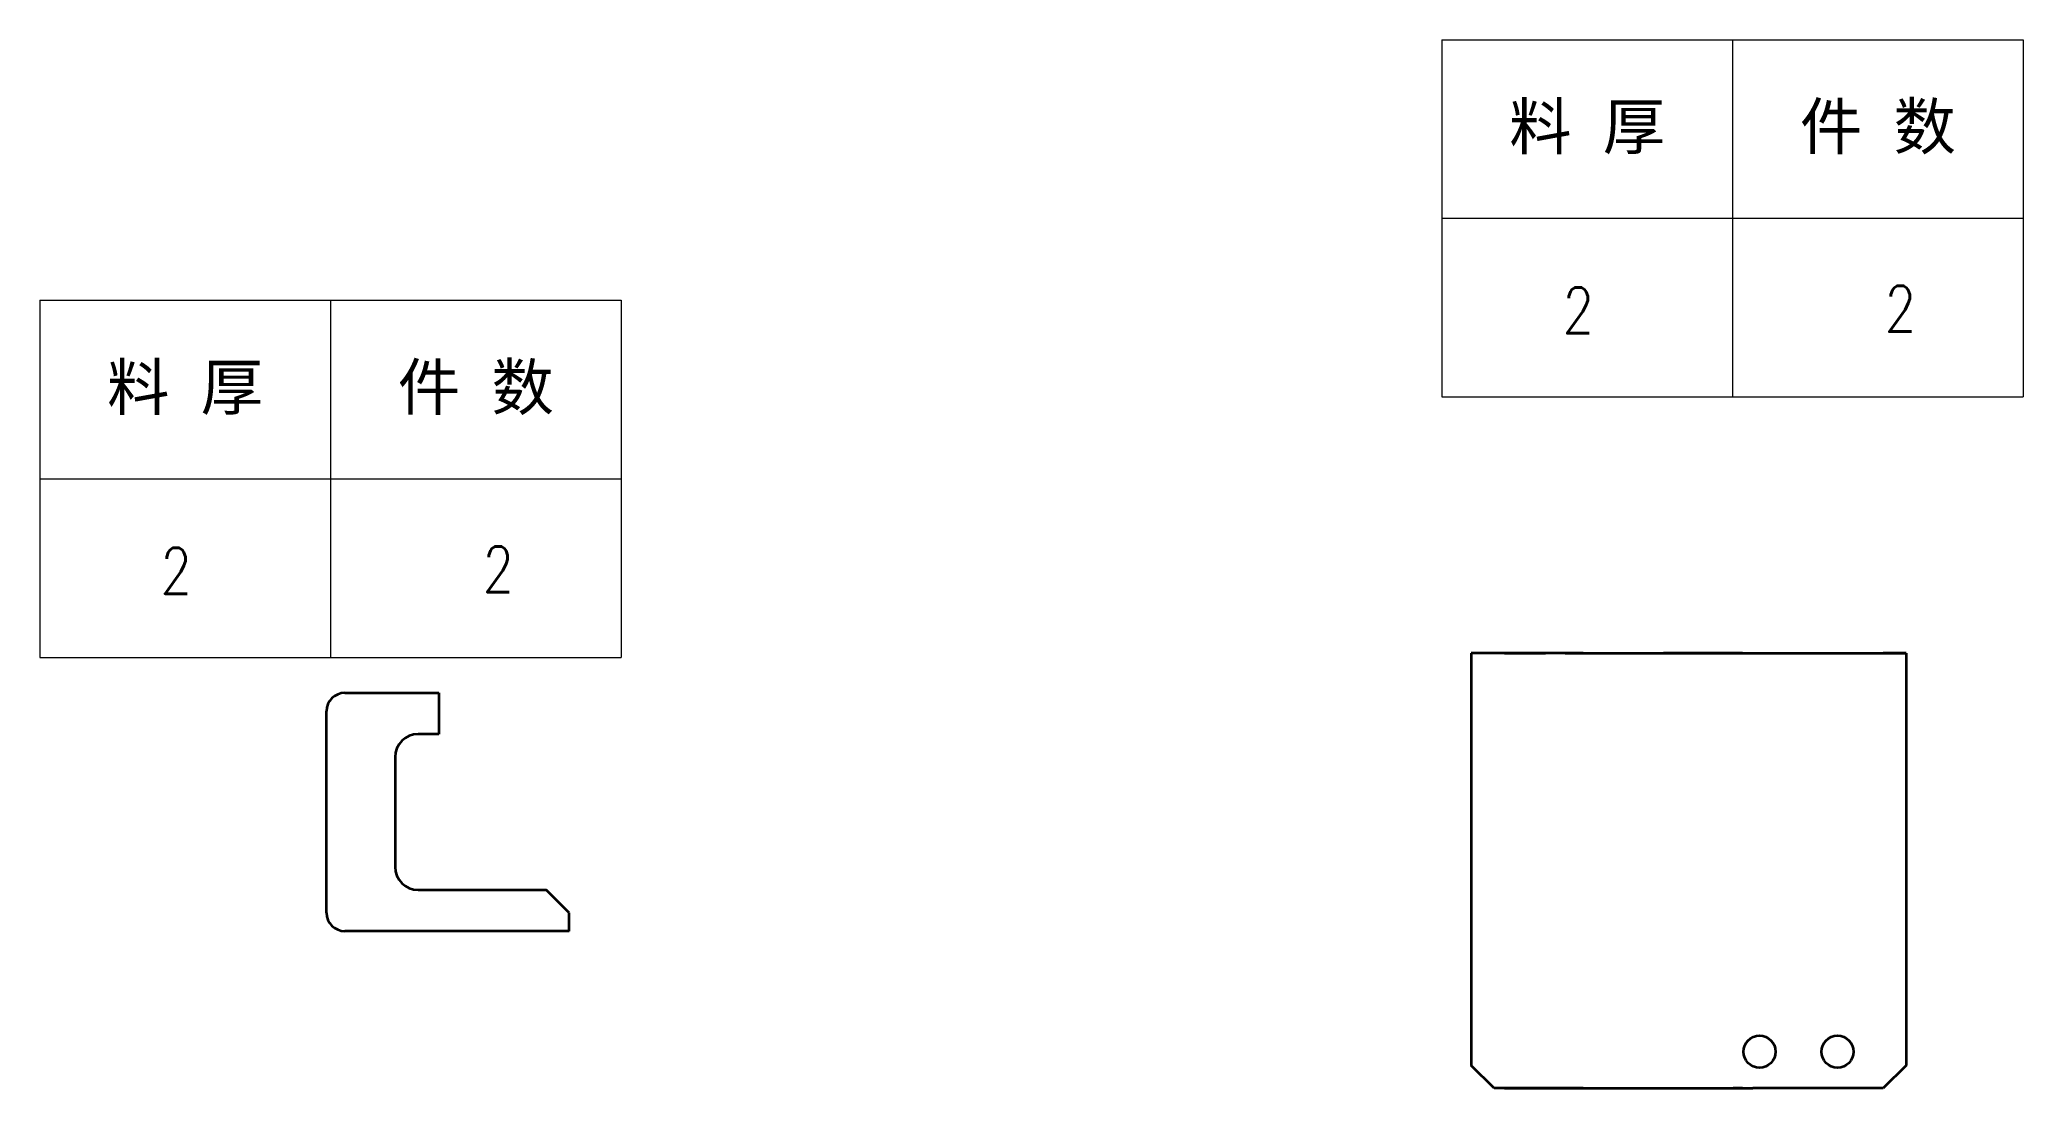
# Model space of a CAD drawing. Header units: millimetres. Extents: x 1333 to 359964, y -52803 to -5704.
# Drawn here: x 169840.6 to 170273.8, y -34229.3 to -34000.3 of the extents above; entities that cross this region are included whole.
import ezdxf
from ezdxf.enums import TextEntityAlignment as Align

# ---------------------------------------------------------------- set-up
doc = ezdxf.new("R2010")
doc.units = ezdxf.units.MM
doc.header["$LTSCALE"] = 0.5
doc.linetypes.add('AM_ISO02W050x2', pattern=[3.75, 3, -0.75])
doc.linetypes.add('DASHED', pattern=[15, 12, -3])
for name, color, linetype, lineweight in [('标注线', 3, 'Continuous', 18), ('粗实线', 7, 'Continuous', 35), ('虚线', 1, 'AM_ISO02W050x2', 18)]:
    doc.layers.add(name, color=color, linetype=linetype, lineweight=lineweight)
doc.styles.add('DIM', font='romans.shx', dxfattribs={"width": 0.8, "bigfont": 'bigfont.shx'})
doc.styles.get("Standard").update_dxf_attribs({"font": 'simplex.shx'})

# ---------------------------------------------------------------- blocks, each defined once
blk = doc.blocks.new('*T481')
at = {"color": 0, "linetype": 'ByBlock', "lineweight": -2, "transparency": 16777216}
for p, q in [((0, 0), (127, 0)), ((0, 0), (0, -78)), ((63.5, 0), (63.5, -78)), ((127, 0), (127, -78)), ((0, -39), (127, -39)), ((0, -78), (127, -78))]:
    blk.add_line(p, q, dxfattribs=at)
at = {"color": 0, "transparency": 16777216, "char_height": 10, "width": 60.5, "attachment_point": 5}
for s, insert in [('{\\fSimSun|b0|i0|c134|p2;料 厚}', (31.75, -19.5)), ('{\\fSimSun|b0|i0|c134|p2;件 数}', (95.25, -19.5))]:
    blk.add_mtext(s, dxfattribs=dict(at, insert=insert))
blk = doc.blocks.new('拆图参数')
blk.add_blockref('*T481', (-63.5, 78))
at = {"style": 'DIM', "width": 0.8}
blk.add_attdef('6', text='', height=10, dxfattribs=at).set_placement((-37.13, 18.91), align=Align.MIDDLE_LEFT)
blk.add_attdef('1', text='', height=10, dxfattribs=at).set_placement((36.65, 19.27), align=Align.MIDDLE_CENTER)

msp = doc.modelspace()

# ---------------------------------------------------------------- linework, layer by layer
at = {"layer": '粗实线', "lineweight": 35}
for p, q in [((170153.244, -34134.344), (170153.244, -34224.344)), ((170173.744, -34134.344), (170153.244, -34134.344)), ((170173.744, -34134.344), (170153.244, -34134.344)), ((170174.494, -34134.344), (170198.494, -34134.344)), ((170199.244, -34134.344), (170219.744, -34134.344)), ((170199.244, -34134.344), (170219.744, -34134.344)), ((170219.744, -34134.344), (170248.244, -34134.344)), ((170219.744, -34134.344), (170243.244, -34134.344)), ((170248.244, -34134.344), (170248.244, -34224.344)), ((169903.259, -34191.004), (169903.259, -34147.004)), ((169918.259, -34157.004), (169918.259, -34181.004)), ((169923.259, -34186.004), (169951.259, -34186.004)), ((169951.259, -34195.004), (169907.259, -34195.004)), ((169956.259, -34195.004), (169907.259, -34195.004)), ((170164.494, -34229.344), (170208.494, -34229.344)), ((170195.244, -34229.344), (170199.244, -34229.344)), ((170199.244, -34229.344), (170214.744, -34229.344)), ((170208.494, -34229.344), (170210.494, -34229.344)), ((170212.494, -34229.344), (170210.494, -34229.344)), ((170243.244, -34229.344), (170214.744, -34229.344))]:
    msp.add_line(p, q, dxfattribs=at)
at = {"layer": '粗实线', "lineweight": 35, "ltscale": 0.05}
for p, q in [((170160.494, -34134.344), (170162.494, -34134.344)), ((170210.494, -34134.344), (170212.494, -34134.344)), ((169927.759, -34143.004), (169927.759, -34145.004)), ((169956.259, -34195.004), (169956.259, -34193.004)), ((170160.494, -34229.344), (170162.494, -34229.344)), ((170162.494, -34229.344), (170164.494, -34229.344))]:
    msp.add_line(p, q, dxfattribs=at)
at = {"layer": '粗实线', "lineweight": 35, "ltscale": 0.225}
for p, q in [((170160.494, -34134.344), (170169.494, -34134.344)), ((169927.759, -34143.004), (169927.759, -34152.004))]:
    msp.add_line(p, q, dxfattribs=at)
at = {"layer": '粗实线', "lineweight": 35, "ltscale": 0.125}
for p, q in [((170174.494, -34134.344), (170169.494, -34134.344)), ((170203.494, -34134.344), (170198.494, -34134.344)), ((170208.494, -34134.344), (170203.494, -34134.344)), ((170248.244, -34134.344), (170243.244, -34134.344)), ((169922.759, -34143.004), (169927.759, -34143.004)), ((169956.259, -34195.004), (169951.259, -34195.004))]:
    msp.add_line(p, q, dxfattribs=at)
at = {"layer": '粗实线', "lineweight": 35, "ltscale": 0.1}
for p, q in [((170177.744, -34134.344), (170173.744, -34134.344)), ((170173.744, -34134.344), (170177.744, -34134.344)), ((170195.244, -34134.344), (170199.244, -34134.344)), ((170199.244, -34134.344), (170195.244, -34134.344)), ((170212.494, -34134.344), (170208.494, -34134.344)), ((169956.259, -34195.004), (169956.259, -34191.004)), ((170177.744, -34229.344), (170173.744, -34229.344))]:
    msp.add_line(p, q, dxfattribs=at)
at = {"layer": '粗实线', "lineweight": 35, "ltscale": 0.3875}
for p, q in [((169907.259, -34143.004), (169922.759, -34143.004)), ((170173.744, -34229.344), (170158.244, -34229.344))]:
    msp.add_line(p, q, dxfattribs=at)
at = {"layer": '粗实线', "lineweight": 35, "ltscale": 0.1125}
msp.add_line((169927.759, -34152.004), (169923.259, -34152.004), dxfattribs=at)
at = {"layer": '粗实线', "lineweight": 35, "ltscale": 0.176777}
for p, q in [((169956.259, -34191.004), (169951.259, -34186.004)), ((170158.244, -34229.344), (170153.244, -34224.344)), ((170248.244, -34224.344), (170243.244, -34229.344))]:
    msp.add_line(p, q, dxfattribs=at)
at = {"layer": '粗实线', "lineweight": 35}
for centre in [(170216.244, -34221.344), (170233.244, -34221.344)]:
    msp.add_circle(centre, 3.5, dxfattribs=at)
for centre, radius, start, end in [((169907.259, -34147.004), 4, 90, 180), ((169923.259, -34157.004), 5, 90, 180), ((169923.259, -34181.004), 5, 180, 270), ((169907.259, -34191.004), 4, 180, 270)]:
    msp.add_arc(centre, radius, start, end, dxfattribs=at)
at = {"layer": '虚线', "linetype": 'DASHED', "lineweight": 13, "ltscale": 0.05}
for p, q in [((170162.494, -34134.344), (170164.494, -34134.344)), ((170208.494, -34134.344), (170210.494, -34134.344))]:
    msp.add_line(p, q, dxfattribs=at)
at = {"layer": '虚线', "linetype": 'DASHED', "lineweight": 13}
msp.add_line((170164.494, -34134.344), (170208.494, -34134.344), dxfattribs=at)

# ---------------------------------------------------------------- block references
at = {"layer": '标注线'}
for p in [(170210.337, -34078.35), (169904.117, -34135.262)]:
    msp.add_blockref('拆图参数', p, dxfattribs=at).add_auto_attribs({'1': '2', '6': '2'})

doc.saveas('drawing.dxf')
